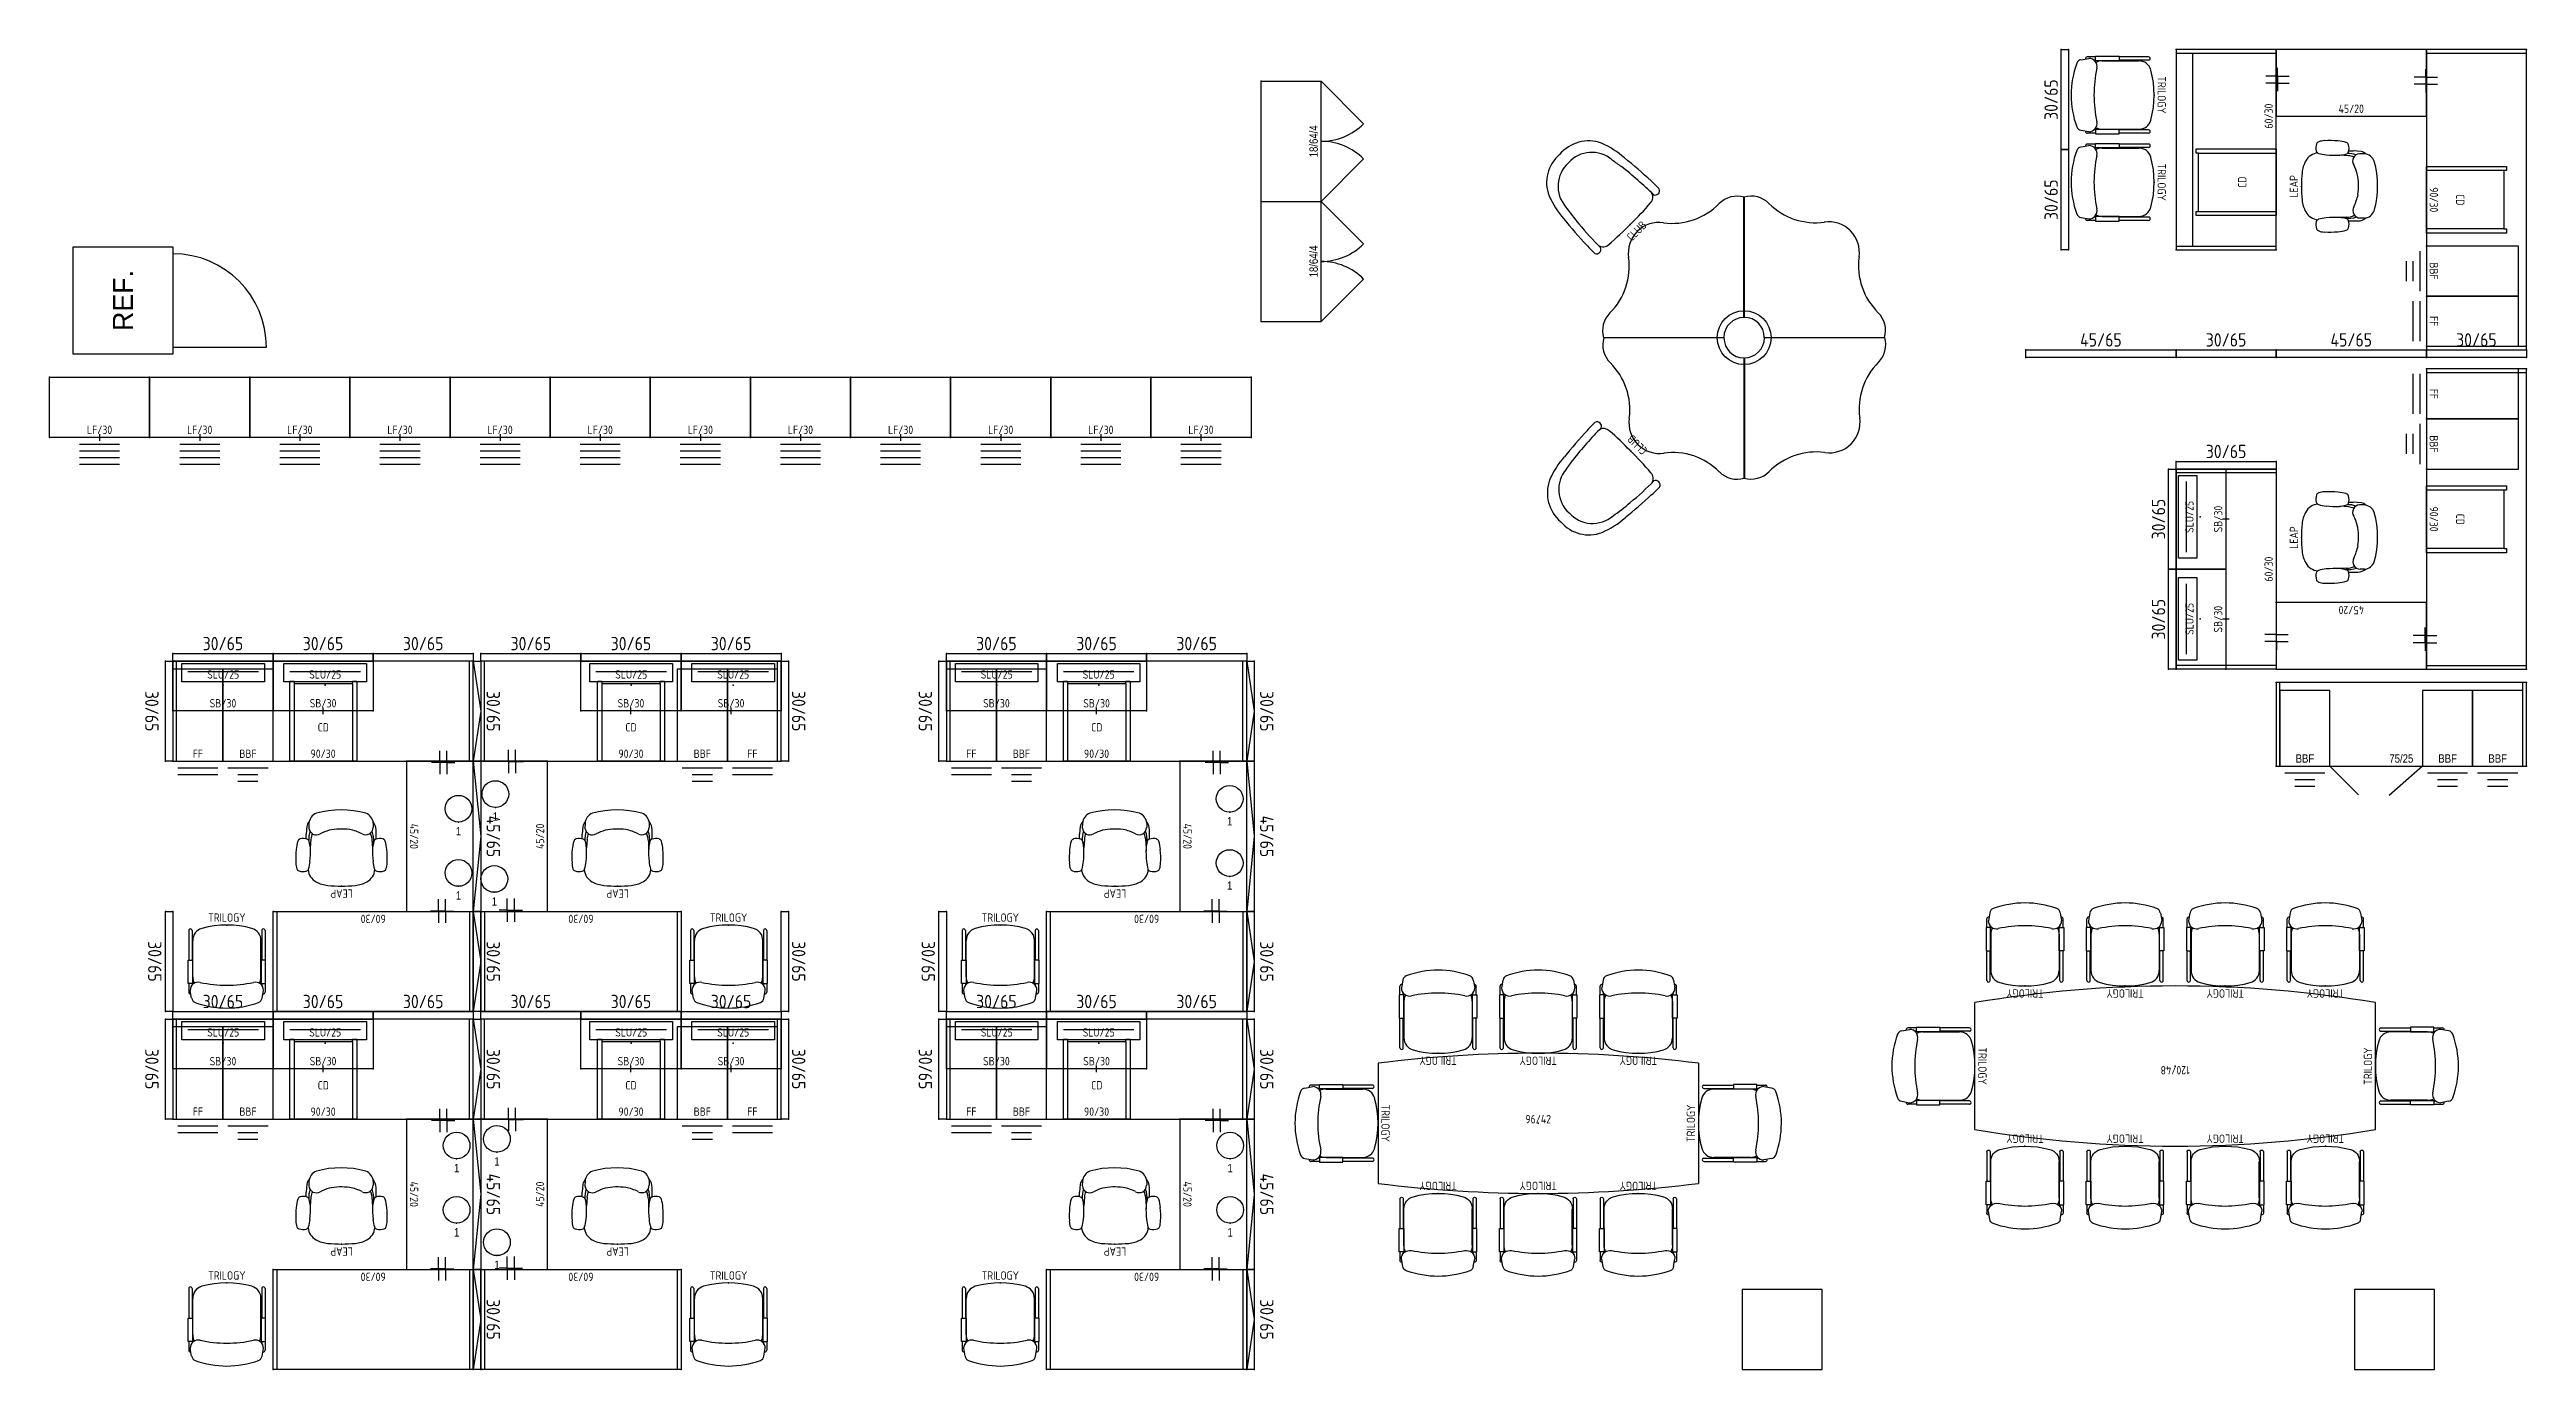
# Model space of a CAD drawing. Extents: x 13 to 2552, y -79 to 935.
# Drawn here: x 1810 to 2552, y 13 to 409 of the extents above; entities that cross this region are included whole.
import ezdxf
from ezdxf.enums import TextEntityAlignment as Align

# ---------------------------------------------------------------- set-up
doc = ezdxf.new("R2010")
doc.units = 0
doc.header["$LTSCALE"] = 0.375
doc.header["$MEASUREMENT"] = 0
doc.layers.get('0').update_dxf_attribs({"lineweight": 0})
for name, color, linetype in [('A-FLOR-APPL', 1, 'Continuous'), ('A-FLOR-APPL-TEXT', 252, 'Continuous'), ('A-FURN', 1, 'Continuous'), ('A-FURN-P-ELEC', 5, 'Continuous'), ('A-FURN-P-FILE', 1, 'Continuous'), ('A-FURN-P-FILE-T', 7, 'Continuous'), ('A-FURN-P-FREE', 1, 'Continuous'), ('A-FURN-P-FREE-T', 7, 'Continuous'), ('A-FURN-P-LGHT', 1, 'Continuous'), ('A-FURN-P-LGHT-T', 7, 'Continuous'), ('A-FURN-P-PEDS', 1, 'Continuous'), ('A-FURN-P-PEDS-T', 7, 'Continuous'), ('A-FURN-P-PNLS-65', 3, 'Continuous'), ('A-FURN-P-PNLS-65-T', 3, 'Continuous'), ('A-FURN-P-POWR', 5, 'Continuous'), ('A-FURN-P-POWR-T', 7, 'Continuous'), ('A-FURN-P-SEAT', 1, 'Continuous'), ('A-FURN-P-SEAT-T', 7, 'Continuous'), ('A-FURN-P-STOR', 1, 'Continuous'), ('A-FURN-P-STOR-T', 7, 'Continuous'), ('A-FURN-P-TABL', 1, 'Continuous'), ('A-FURN-P-WKSF', 1, 'Continuous'), ('A-FURN-P-WKSF-BRK', 1, 'Continuous'), ('A-FURN-P-WKSF-BRK-T', 7, 'Continuous'), ('A-FURN-P-WKSF-T', 7, 'Continuous')]:
    doc.layers.add(name, color=color, linetype=linetype)
doc.styles.add('ARCH', font='FREEHAND.shx')
doc.styles.add('Notes', font='architxt.shx')
doc.styles.get("Standard").update_dxf_attribs({"font": 'ARIALN.TTF'})

# ---------------------------------------------------------------- blocks, each defined once
blk = doc.blocks.new('P_9283A')
at = {"layer": 'A-FURN-P-FREE'}
for p, q in [((0, 0), (0, -30)), ((90, 0), (0, 0)), ((1.125, -30), (1.125, 0)), ((88.875, -30), (88.875, 0)), ((90, -30), (90, 0)), ((0, -30), (90, -30))]:
    blk.add_line(p, q, dxfattribs=at)
for p in [(0, 0), (90, 0), (0, -30), (90, -30)]:
    blk.add_point(p, dxfattribs=at)
at = {"layer": 'A-FURN-P-FREE-T', "style": 'Notes', "flags": 1}
for tag in ['CAPPN', 'CAPMG', 'CAPMC', 'CAPQT', 'CAPDH', 'CAPGC']:
    blk.add_attdef(tag, (0, 0), '', height=0.001, dxfattribs=at)
at = {"layer": 'A-FURN-P-FREE-T', "style": 'Notes'}
blk.add_attdef('CAPTG', text='', height=2.5, dxfattribs=at).set_placement((45, -29), align=Align.CENTER)
blk = doc.blocks.new('P_99004BEWP')
at = {"layer": 'A-FURN-P-WKSF'}
for p, q in [((45, 0), (0, 0)), ((0, 0), (0, -20)), ((45, -20), (45, 0)), ((0, -20), (45, -20))]:
    blk.add_line(p, q, dxfattribs=at)
for p in [(0, 0), (45, 0), (0, -20), (45, -20)]:
    blk.add_point(p, dxfattribs=at)
at = {"layer": 'A-FURN-P-WKSF-T', "style": 'Notes', "flags": 1}
for tag in ['CAPPN', 'CAPMG', 'CAPMC', 'CAPQT', 'CAPDH', 'CAPGC']:
    blk.add_attdef(tag, (0, 0), '', height=0.001, dxfattribs=at)
at = {"layer": 'A-FURN-P-WKSF-T', "style": 'Notes'}
blk.add_attdef('CAPTG', text='', height=2.5, dxfattribs=at).set_placement((22.5, -19), align=Align.CENTER)
blk = doc.blocks.new('P_99365')
at = {"layer": 'A-FURN-P-WKSF-BRK'}
for p, q in [((0, 0), (-3.5, 0)), ((0, 0), (0, 2.4375)), ((0, 0), (0, -4.5625)), ((0, 0), (3.5, 0)), ((0, -2.125), (-3.5, -2.125)), ((0, -2.125), (3.5, -2.125))]:
    blk.add_line(p, q, dxfattribs=at)
blk.add_point((0, 0), dxfattribs=at)
at = {"layer": 'A-FURN-P-WKSF-BRK-T', "style": 'Notes', "flags": 1}
for tag, p in [('CAPPN', (0, 0)), ('CAPMG', (0, 0)), ('CAPMC', (0, 0)), ('CAPQT', (0, 0)), ('CAPDH', (0, 0)), ('CAPGC', (0, 0)), ('CAPTG', (8, -1.25))]:
    blk.add_attdef(tag, p, '', height=0.001, dxfattribs=at)
blk = doc.blocks.new('P_9U947')
at = {"layer": 'A-FURN-P-PEDS'}
for p, q in [((0, 27.625), (0, 0)), ((15, 27.625), (0, 27.625)), ((15, 0), (15, 27.625)), ((0, 0), (15, 0)), ((1.5, -2), (13.5, -2)), ((1.5, -4), (13.5, -4))]:
    blk.add_line(p, q, dxfattribs=at)
for p in [(0, 0), (15, 0)]:
    blk.add_point(p, dxfattribs=at)
at = {"layer": 'A-FURN-P-PEDS-T', "style": 'Notes', "flags": 1}
for tag in ['CAPPN', 'CAPMG', 'CAPMC', 'CAPQT', 'CAPDH', 'CAPGC']:
    blk.add_attdef(tag, (0, 0), '', height=0.001, dxfattribs=at)
at = {"layer": 'A-FURN-P-PEDS-T', "style": 'Notes'}
blk.add_attdef('CAPTG', text='', height=2.5, dxfattribs=at).set_placement((7.5, 1), align=Align.CENTER)
blk = doc.blocks.new('P_9U948')
at = {"layer": 'A-FURN-P-PEDS'}
for p, q in [((0, 27.625), (0, 0)), ((15, 27.625), (0, 27.625)), ((15, 0), (15, 27.625)), ((0, 0), (15, 0)), ((1.5, -2), (13.5, -2)), ((4.5, -4), (10.5, -4)), ((4.5, -6), (10.5, -6))]:
    blk.add_line(p, q, dxfattribs=at)
for p in [(0, 0), (15, 0)]:
    blk.add_point(p, dxfattribs=at)
at = {"layer": 'A-FURN-P-PEDS-T', "style": 'Notes', "flags": 1}
for tag in ['CAPPN', 'CAPMG', 'CAPMC', 'CAPQT', 'CAPDH', 'CAPGC']:
    blk.add_attdef(tag, (0, 0), '', height=0.001, dxfattribs=at)
at = {"layer": 'A-FURN-P-PEDS-T', "style": 'Notes'}
blk.add_attdef('CAPTG', text='', height=2.5, dxfattribs=at).set_placement((7.5, 1), align=Align.CENTER)
blk = doc.blocks.new('P_99409')
at = {"layer": 'A-FURN-P-PEDS'}
for p, q in [((-10, 24), (-8.75, 24)), ((-10, 0), (-10, 24)), ((-8.75, 24), (-8.75, 23.25)), ((-8.75, 23.25), (8.75, 23.25)), ((-8.75, 23.25), (-8.75, 0)), ((8.75, 24), (10, 24)), ((8.75, 23.25), (8.75, 24)), ((8.75, 23.25), (8.75, 0)), ((10, 24), (10, 0)), ((10, 0), (-10, 0))]:
    blk.add_line(p, q, dxfattribs=at)
blk.add_point((0, 0), dxfattribs=at)
at = {"layer": 'A-FURN-P-PEDS-T', "style": 'Notes'}
blk.add_attdef('CAPTG', text='', height=2.5, dxfattribs=at).set_placement((0, 1), align=Align.CENTER)
at = {"layer": 'A-FURN-P-PEDS-T', "style": 'Notes', "flags": 1}
for tag in ['CAPPN', 'CAPMG', 'CAPMC', 'CAPQT', 'CAPDH', 'CAPGC']:
    blk.add_attdef(tag, (0, 0), '', height=0.001, dxfattribs=at)
blk = doc.blocks.new('P_9BBL3015')
at = {"layer": 'A-FURN-P-STOR'}
for p, q in [((0, 0), (30, 0)), ((0, -14.875), (0, 0)), ((30, 0), (30, -14.875)), ((15, -15.875), (15, -13.875)), ((30, -14.875), (0, -14.875))]:
    blk.add_line(p, q, dxfattribs=at)
for p in [(0, 0), (30, 0), (0, -14.875), (30, -14.875)]:
    blk.add_point(p, dxfattribs=at)
at = {"layer": 'A-FURN-P-STOR-T', "style": 'Notes', "flags": 1}
for tag in ['CAPPN', 'CAPMG', 'CAPMC', 'CAPQT', 'CAPDH', 'CAPGC']:
    blk.add_attdef(tag, (0, 0), '', height=0.001, dxfattribs=at)
at = {"layer": 'A-FURN-P-STOR-T', "style": 'Notes'}
blk.add_attdef('CAPTG', text='', height=2.5, dxfattribs=at).set_placement((15, -13.875), align=Align.CENTER)
blk = doc.blocks.new('P_LSB24KD')
at = {"layer": 'A-FURN-P-LGHT'}
for p, q in [((-12.375, 6.5), (12.375, 6.5)), ((-12.375, 1), (-12.375, 6.5)), ((12.375, 1), (-12.375, 1)), ((-10.5625, 4.125), (10.5625, 4.125)), ((12.375, 6.5), (12.375, 1))]:
    blk.add_line(p, q, dxfattribs=at)
blk.add_point((0, 0), dxfattribs=at)
at = {"layer": 'A-FURN-P-LGHT-T', "style": 'Notes'}
blk.add_attdef('CAPTG', text='', height=2.5, dxfattribs=at).set_placement((0, 2), align=Align.CENTER)
at = {"layer": 'A-FURN-P-LGHT-T', "style": 'Notes', "flags": 1}
for tag in ['CAPPN', 'CAPMG', 'CAPMC', 'CAPQT', 'CAPDH', 'CAPGC']:
    blk.add_attdef(tag, (0, 0), '', height=0.001, dxfattribs=at)
blk = doc.blocks.new('P_462LEAP9L')
at = {"layer": 'A-FURN-P-SEAT'}
for p, q in [((-10.34375, -14.09375), (-10.34375, -16.90625)), ((-9.21875, -13.4375), (-9.3125, -10.46875)), ((9.15625, -14.0625), (9.34375, -11.46875)), ((10.59375, -14.15625), (10.59375, -15.53125)), ((-9.5, -18.875), (-9.5, -17.59375)), ((9.75, -18.875), (9.78125, -17.40625)), ((10.40625, -17.90625), (10.59375, -15.53125))]:
    blk.add_line(p, q, dxfattribs=at)
for centre, radius, start, end in [((12.28125, -8.46875), 25.98489, 176.57120906, 185.47033084), ((-6.15625, -7.34375), 7.54303, 163.34267626, 176.57131835), ((-12.40625, -5.46875), 1, 110.36924536, 163.34267626), ((-11.5, -7.9375), 3.60212, 75.38580874, 110.3701811), ((-10.84375, -5.40625), 1, 16.20033957, 75.38580874), ((-5.40625, -5.3125), 4.60309, 118.75166333, 175.08959077), ((-22.1875, -8.6875), 12.82375, 5.83463616, 16.20033957), ((-37.0625, -10.21875), 27.76665, 357.45606508, 5.83460842), ((-3.25, -9.21875), 9.05777, 95.41733289, 118.75175895), ((0, -43.46875), 43.46307, 84.58250819, 95.41755829), ((3.25, -9.21875), 9.05777, 61.24823923, 84.58267212), ((5.40625, -5.3125), 4.60309, 4.91041125, 61.24833485), ((37.0625, -10.21875), 27.76665, 174.16539787, 182.54394995), ((22.1875, -8.6875), 12.82375, 163.7996569, 174.16537055), ((10.84375, -5.40625), 1, 104.61419627, 163.7996569), ((11.5, -7.9375), 3.60212, 69.62982391, 104.61419627), ((12.40625, -5.46875), 1, 16.65732704, 69.63075281), ((6.15625, -7.34375), 7.54303, 3.42868602, 16.65732704), ((-12.28125, -8.46875), 25.98489, 354.52965687, 3.42879168), ((0.21875, -9.625), 13.88466, 185.47035816, 195.93930329), ((-12.15625, -13.15625), 1, 195.93930329, 254.01743999), ((-11.46875, -10.6875), 3.57363, 254.01735803, 289.17264221), ((-10.625, -13.125), 1, 289.17215044, 347.01849784), ((-24.4375, -9.9375), 15.1794, 347.01847052, 354.21563209), ((-3.03125, -14), 6.60861, 172.57800727, 202.01037157), ((-4.40625, -13.59375), 4.81682, 178.03851128, 208.27290372), ((3.84375, -13.5625), 5.35026, 336.32575473, 354.35638863), ((24.4375, -9.9375), 15.1794, 185.78436927, 192.98151719), ((2.96875, -14.09375), 6.84958, 340.41810355, 3.21448339), ((10.625, -13.125), 1, 192.98151719, 250.82785093), ((11.46875, -10.6875), 3.57363, 250.82735915, 285.98264334), ((12.15625, -13.15625), 1, 285.98253406, 344.06069808), ((-0.21875, -9.625), 13.88466, 344.06069808, 354.52965687), ((-6.71875, -16.9375), 3.62425, 179.61516483, 221.21343476), ((-6, -18.53125), 3.53954, 185.25203799, 248.41993604), ((-7.25, -17.625), 2.22994, 60.32268713, 179.23734609), ((0.125, 5.125), 27.96808, 254.63207505, 285.36792632), ((1.03125, -0.625), 16.70801, 244.47096655, 257.95397853), ((0, 1.0625), 18.17117, 262.26661462, 281.8116927), ((-1.65625, 1.15625), 18.68013, 286.74199645, 295.60381173), ((7.5625, -17.5625), 2.21245, 4.29278328, 121.46600782), ((6.28125, -18.59375), 3.47662, 290.94032249, 355.38766523), ((7.84375, -17.46875), 2.60135, 315.24921163, 350.23830366)]:
    blk.add_arc(centre, radius, start, end, dxfattribs=at)
blk.add_point((0, 0), dxfattribs=at)
at = {"layer": 'A-FURN-P-SEAT-T', "style": 'Notes'}
blk.add_attdef('CAPTG', text='', height=2.5, dxfattribs=at).set_placement((0, 1), align=Align.CENTER)
at = {"layer": 'A-FURN-P-SEAT-T', "style": 'Notes', "flags": 1}
for tag in ['CAPPN', 'CAPMG', 'CAPMC', 'CAPQT', 'CAPDH', 'CAPGC']:
    blk.add_attdef(tag, (0, 0), '', height=0.001, dxfattribs=at)
blk = doc.blocks.new('P_98213')
at = {"layer": 'A-FURN-P-PNLS-65'}
for p, q in [((0, 0), (0, 2.25)), ((0, 2.25), (30, 2.25)), ((30, 0), (0, 0)), ((30, 2.25), (30, 0))]:
    blk.add_line(p, q, dxfattribs=at)
for p in [(0, 2.25), (0, 0), (30, 2.25), (30, 0)]:
    blk.add_point(p, dxfattribs=at)
at = {"layer": 'A-FURN-P-PNLS-65-T', "style": 'Notes', "flags": 1}
for tag in ['CAPPN', 'CAPMG', 'CAPMC', 'CAPQT', 'CAPDH', 'CAPGC']:
    blk.add_attdef(tag, (0, 0), '', height=0.001, dxfattribs=at)
at = {"layer": 'A-FURN-P-PNLS-65-T', "style": 'Notes'}
blk.add_attdef('CAPTG', text='', height=4, dxfattribs=at).set_placement((15, 3.25), align=Align.CENTER)
blk = doc.blocks.new('P_9259A')
at = {"layer": 'A-FURN-P-FREE'}
for p, q in [((0, 0), (60, 0)), ((0, -30), (0, 0)), ((1.125, -30), (1.125, 0)), ((58.875, -30), (58.875, 0)), ((60, 0), (60, -30)), ((60, -30), (0, -30))]:
    blk.add_line(p, q, dxfattribs=at)
for p in [(0, 0), (60, 0), (0, -30), (60, -30)]:
    blk.add_point(p, dxfattribs=at)
at = {"layer": 'A-FURN-P-FREE-T', "style": 'Notes', "flags": 1}
for tag in ['CAPPN', 'CAPMG', 'CAPMC', 'CAPQT', 'CAPDH', 'CAPGC']:
    blk.add_attdef(tag, (0, 0), '', height=0.001, dxfattribs=at)
at = {"layer": 'A-FURN-P-FREE-T', "style": 'Notes'}
blk.add_attdef('CAPTG', text='', height=2.5, dxfattribs=at).set_placement((30, -29), align=Align.CENTER)
blk = doc.blocks.new('P_851204838')
at = {"layer": 'A-FURN-P-FREE'}
for p, q in [((-60, 19), (-60, -19)), ((60, 19), (60, -19))]:
    blk.add_line(p, q, dxfattribs=at)
for centre, start, end in [((0, -338.5), 80.47272, 99.52728), ((0, 338.5), 260.47271, 279.52729)]:
    blk.add_arc(centre, 362.5, start, end, dxfattribs=at)
blk.add_point((0, 0), dxfattribs=at)
at = {"layer": 'A-FURN-P-FREE-T', "style": 'Notes'}
blk.add_attdef('CAPTG', text='', height=2.5, dxfattribs=at).set_placement((0, 0), align=Align.CENTER)
at = {"layer": 'A-FURN-P-FREE-T', "style": 'Notes', "flags": 1}
for tag in ['CAPPN', 'CAPMG', 'CAPMC', 'CAPQT', 'CAPDH', 'CAPGC']:
    blk.add_attdef(tag, (0, 0), '', height=0.001, dxfattribs=at)
blk = doc.blocks.new('P_421482N')
at = {"layer": 'A-FURN-P-SEAT'}
for p, q in [((-11.4375, -1.65625), (-11.4375, -10.5)), ((-10.4375, -1.65625), (-10.4375, -10.5)), ((-10.21875, -15.5625), (-10.21875, -4.625)), ((10.21875, -15.5625), (10.21875, -4.625)), ((10.4375, -1.65625), (10.4375, -10.5)), ((11.4375, -1.65625), (11.4375, -10.5)), ((-11.625, -17.53125), (-11.625, -10.5)), ((-11.625, -10.5), (-10.28125, -10.5)), ((-10.28125, -10.5), (-10.28125, -17.53125)), ((10.28125, -10.5), (10.28125, -17.53125)), ((11.625, -10.5), (10.28125, -10.5)), ((11.625, -17.53125), (11.625, -10.5)), ((-10.28125, -17.53125), (-11.625, -17.53125)), ((-11.4375, -17.53125), (-11.4375, -20.09375)), ((-10.5625, -21.90625), (-10.96875, -19.5625)), ((-10.4375, -17.53125), (-10.4375, -17.9375)), ((-10.28125, -16.5625), (-10.125, -16.53125)), ((10.28125, -16.5625), (10.125, -16.53125)), ((10.28125, -17.53125), (11.625, -17.53125)), ((10.4375, -17.53125), (10.4375, -17.9375)), ((10.5625, -21.90625), (10.96875, -19.5625)), ((11.4375, -17.53125), (11.4375, -20.09375))]:
    blk.add_line(p, q, dxfattribs=at)
for centre, radius, start, end in [((0, -28.625), 28.625, 74.81071364, 105.18412775), ((-10.9375, -1.65625), 0.49829, 359.99279734, 180.00719037), ((-6.53125, -4.5625), 3.69809, 105.18431899, 180.79890492), ((6.53125, -4.5625), 3.69809, 359.20109645, 74.81567919), ((10.9375, -1.65625), 0.49829, 359.99279734, 180.00719037), ((-10.9375, -20.09375), 0.5, 180.00000501, 282.3639818), ((-8.53125, -19.5625), 2.45623, 77.80758208, 179.932673), ((-8.96875, -21.71875), 1.58783, 187.74627281, 249.92943517), ((-5.875, -15.5625), 4.34913, 179.99962252, 206.00278107), ((0, 19.84375), 37.875, 257.80759392, 282.19240745), ((8.53125, -19.5625), 2.45623, 0.06733056, 102.1924161), ((8.96875, -21.71875), 1.58783, 290.0705662, 352.25372856), ((5.875, -15.5625), 4.34913, 333.99720664, 0.00038056), ((10.9375, -20.09375), 0.5, 257.63601957, 0), ((0, 2.875), 27.75, 249.92020075, 290.07048424)]:
    blk.add_arc(centre, radius, start, end, dxfattribs=at)
blk.add_point((0, 0), dxfattribs=at)
at = {"layer": 'A-FURN-P-SEAT-T', "style": 'Notes'}
blk.add_attdef('CAPTG', text='', height=2.5, dxfattribs=at).set_placement((0, 1), align=Align.CENTER)
at = {"layer": 'A-FURN-P-SEAT-T', "style": 'Notes', "flags": 1}
for tag in ['CAPPN', 'CAPMG', 'CAPMC', 'CAPQT', 'CAPDH', 'CAPGC']:
    blk.add_attdef(tag, (0, 0), '', height=0.001, dxfattribs=at)
blk = doc.blocks.new('P_9LF18305F')
at = {"layer": 'A-FURN-P-FILE'}
for p, q in [((0, -18), (0, 0)), ((0, 0), (30, 0)), ((30, 0), (30, -18)), ((30, -18), (0, -18)), ((9, -20), (21, -20)), ((9, -22), (21, -22)), ((15, -17), (15, -19)), ((9, -24), (21, -24)), ((9, -26), (21, -26))]:
    blk.add_line(p, q, dxfattribs=at)
for p in [(0, 0), (30, 0), (0, -18), (30, -18)]:
    blk.add_point(p, dxfattribs=at)
at = {"layer": 'A-FURN-P-FILE-T', "style": 'Notes', "flags": 1}
for tag in ['CAPPN', 'CAPMG', 'CAPMC', 'CAPQT', 'CAPDH', 'CAPGC']:
    blk.add_attdef(tag, (0, 0), '', height=0.001, dxfattribs=at)
at = {"layer": 'A-FURN-P-FILE-T', "style": 'Notes'}
blk.add_attdef('CAPTG', text='', height=2.5, dxfattribs=at).set_placement((15, -17), align=Align.CENTER)
blk = doc.blocks.new('P_9259AR')
at = {"layer": 'A-FURN-P-FREE'}
for p, q in [((60, 0), (0, 0)), ((0, 0), (0, -30)), ((1.125, 0), (1.125, -30)), ((58.875, 0), (58.875, -30)), ((60, -30), (60, 0)), ((1.125, -5), (58.875, -5)), ((0, -30), (60, -30))]:
    blk.add_line(p, q, dxfattribs=at)
for p in [(0, 0), (60, 0), (0, -30), (60, -30)]:
    blk.add_point(p, dxfattribs=at)
at = {"layer": 'A-FURN-P-FREE-T', "style": 'Notes', "flags": 1}
for tag in ['CAPPN', 'CAPMG', 'CAPMC', 'CAPQT', 'CAPDH', 'CAPGC']:
    blk.add_attdef(tag, (0, 0), '', height=0.001, dxfattribs=at)
at = {"layer": 'A-FURN-P-FREE-T', "style": 'Notes'}
blk.add_attdef('CAPTG', text='', height=2.5, dxfattribs=at).set_placement((30, -29), align=Align.CENTER)
blk = doc.blocks.new('P_9U224')
at = {"layer": 'A-FURN-P-PEDS'}
for p, q in [((0, 22.625), (0, 0)), ((15, 22.625), (0, 22.625)), ((15, 0), (15, 22.625)), ((0, 0), (15, 0)), ((1.5, -2), (13.5, -2)), ((4.5, -4), (10.5, -4)), ((4.5, -6), (10.5, -6))]:
    blk.add_line(p, q, dxfattribs=at)
for p in [(0, 0), (15, 0)]:
    blk.add_point(p, dxfattribs=at)
at = {"layer": 'A-FURN-P-PEDS-T', "flags": 1}
for tag in ['CAPPN', 'CAPMG', 'CAPMC', 'CAPQT', 'CAPDH', 'CAPGC']:
    blk.add_attdef(tag, (0, 0), '', height=0.001, dxfattribs=at)
at = {"layer": 'A-FURN-P-PEDS-T'}
blk.add_attdef('CAPTG', text='', height=2.5, dxfattribs=at).set_placement((7.5, 1), align=Align.CENTER)
blk = doc.blocks.new('P_98215')
at = {"layer": 'A-FURN-P-PNLS-65'}
for p, q in [((0, 0), (0, 2.25)), ((0, 2.25), (45, 2.25)), ((45, 0), (0, 0)), ((45, 2.25), (45, 0))]:
    blk.add_line(p, q, dxfattribs=at)
for p in [(0, 2.25), (0, 0), (45, 2.25), (45, 0)]:
    blk.add_point(p, dxfattribs=at)
at = {"layer": 'A-FURN-P-PNLS-65-T', "style": 'Notes', "flags": 1}
for tag in ['CAPPN', 'CAPMG', 'CAPMC', 'CAPQT', 'CAPDH', 'CAPGC']:
    blk.add_attdef(tag, (0, 0), '', height=0.001, dxfattribs=at)
at = {"layer": 'A-FURN-P-PNLS-65-T', "style": 'Notes'}
blk.add_attdef('CAPTG', text='', height=4, dxfattribs=at).set_placement((22.5, 3.25), align=Align.CENTER)
blk = doc.blocks.new('P_986831DA15S')
at = {"layer": 'A-FURN-P-ELEC'}
blk.add_circle((0, 4), 4, dxfattribs=at)
blk.add_point((0, 0), dxfattribs=at)
at = {"layer": 'A-FURN-P-POWR-T', "flags": 1}
for tag in ['CAPPN', 'CAPMG', 'CAPMC', 'CAPQT', 'CAPDH', 'CAPGC']:
    blk.add_attdef(tag, (0, 0), '', height=0.001, dxfattribs=at)
at = {"layer": 'A-FURN-P-POWR-T'}
blk.add_attdef('CAPTG', text='', height=2.5, dxfattribs=at).set_placement((0, -4), align=Align.CENTER)
blk = doc.blocks.new('P_98213P3')
at = {"layer": 'A-FURN-P-PNLS-65'}
for p, q in [((0, 0), (0, 2.25)), ((0, 2.25), (30, 2.25)), ((30, 0), (0, 0)), ((30, 2.25), (30, 0))]:
    blk.add_line(p, q, dxfattribs=at)
for p in [(0, 2.25), (0, 0), (30, 2.25), (30, 0)]:
    blk.add_point(p, dxfattribs=at)
at = {"layer": 'A-FURN-P-POWR'}
for p, q in [((0, 0), (15, 2.25)), ((15, 2.25), (30, 0))]:
    blk.add_line(p, q, dxfattribs=at)
at = {"layer": 'A-FURN-P-PNLS-65-T', "style": 'Notes'}
blk.add_attdef('CAPTG', text='', height=4, dxfattribs=at).set_placement((15.03125, 4), align=Align.CENTER)
at = {"layer": 'A-FURN-P-PNLS-65-T', "style": 'Notes', "flags": 1}
for tag in ['CAPPN', 'CAPMG', 'CAPMC', 'CAPQT', 'CAPDH', 'CAPGC']:
    blk.add_attdef(tag, (0, 0), '', height=0.001, dxfattribs=at)
blk = doc.blocks.new('P_98215P3')
at = {"layer": 'A-FURN-P-PNLS-65'}
for p, q in [((0, 0), (0, 2.25)), ((0, 2.25), (45, 2.25)), ((45, 0), (0, 0)), ((45, 2.25), (45, 0))]:
    blk.add_line(p, q, dxfattribs=at)
for p in [(0, 2.25), (0, 0), (45, 2.25), (45, 0)]:
    blk.add_point(p, dxfattribs=at)
at = {"layer": 'A-FURN-P-POWR'}
for p, q in [((0, 0), (22.5, 2.25)), ((22.5, 2.25), (45, 0))]:
    blk.add_line(p, q, dxfattribs=at)
at = {"layer": 'A-FURN-P-PNLS-65-T', "style": 'Notes'}
blk.add_attdef('CAPTG', text='', height=4, dxfattribs=at).set_placement((22.53125, 4), align=Align.CENTER)
at = {"layer": 'A-FURN-P-PNLS-65-T', "style": 'Notes', "flags": 1}
for tag in ['CAPPN', 'CAPMG', 'CAPMC', 'CAPQT', 'CAPDH', 'CAPGC']:
    blk.add_attdef(tag, (0, 0), '', height=0.001, dxfattribs=at)
blk = doc.blocks.new('P_730581')
at = {"layer": 'A-FURN-P-FILE'}
for p, q in [((0, 0), (0, -18)), ((0, 0), (36, 0)), ((36, 0), (36, -18)), ((0, -18), (12.71875, -30.71875)), ((0, -18), (36, -18)), ((36, -18), (23.28125, -30.71875))]:
    blk.add_line(p, q, dxfattribs=at)
for centre, start, end in [((0, -18), 314.99999169, 0), ((36, -18), 180.00000501, 224.99999602)]:
    blk.add_arc(centre, 18, start, end, dxfattribs=at)
for p in [(0, 0), (36, 0)]:
    blk.add_point(p, dxfattribs=at)
at = {"layer": 'A-FURN-P-FILE-T', "flags": 1}
for tag in ['CAPPN', 'CAPMG', 'CAPMC', 'CAPQT', 'CAPDH', 'CAPGC']:
    blk.add_attdef(tag, (0, 0), '', height=0.001, dxfattribs=at)
at = {"layer": 'A-FURN-P-FILE-T'}
blk.add_attdef('CAPTG', text='', height=2.5, dxfattribs=at).set_placement((18, -17), align=Align.CENTER)
blk = doc.blocks.new('P_85964236')
at = {"layer": 'A-FURN-P-FREE'}
for p, q in [((-48, 18), (-48, -18)), ((48, 18), (48, -18))]:
    blk.add_line(p, q, dxfattribs=at)
for centre, start, end in [((0, -364.5), 82.84733, 97.15267), ((0, 364.5), 262.84734, 277.15266)]:
    blk.add_arc(centre, 385.5, start, end, dxfattribs=at)
blk.add_point((0, 0), dxfattribs=at)
at = {"layer": 'A-FURN-P-FREE-T', "style": 'Notes'}
blk.add_attdef('CAPTG', text='', height=2.5, dxfattribs=at).set_placement((0, 0), align=Align.CENTER)
at = {"layer": 'A-FURN-P-FREE-T', "style": 'Notes', "flags": 1}
for tag in ['CAPPN', 'CAPMG', 'CAPMC', 'CAPQT', 'CAPDH', 'CAPGC']:
    blk.add_attdef(tag, (0, 0), '', height=0.001, dxfattribs=at)
blk = doc.blocks.new('P_9243A')
at = {"layer": 'A-FURN-P-FREE'}
for p, q in [((0, 0), (0, -25)), ((75, 0), (0, 0)), ((1.125, -25), (1.125, 0)), ((73.875, -25), (73.875, 0)), ((75, -25), (75, 0)), ((0, -25), (75, -25))]:
    blk.add_line(p, q, dxfattribs=at)
for p in [(0, 0), (75, 0), (0, -25), (75, -25)]:
    blk.add_point(p, dxfattribs=at)
at = {"layer": 'A-FURN-P-FREE-T', "flags": 1}
for tag in ['CAPPN', 'CAPMG', 'CAPMC', 'CAPQT', 'CAPDH', 'CAPGC']:
    blk.add_attdef(tag, (0, 0), '', height=0.001, dxfattribs=at)
at = {"layer": 'A-FURN-P-FREE-T'}
blk.add_attdef('CAPTG', text='', height=2.5, dxfattribs=at).set_placement((37.5, -24), align=Align.CENTER)
blk = doc.blocks.new('P_287')
at = {"layer": 'A-FURN-P-SEAT'}
for centre, radius, start, end in [((-1, 18.71875), 11.11344, 85.46492765, 155.9567829), ((0.8125, 18.4375), 11.39312, 25.2652898, 94.60936933), ((15.125, 13.3125), 28.09319, 159.2507919, 176.00595627), ((-0.53125, 16.71875), 9.43549, 86.9839344, 175.66859957), ((0.5, 16.78125), 9.36398, 4.75962202, 93.19447515), ((-15.125, 13.3125), 28.09319, 3.99405045, 20.74920799), ((106.75, 1.625), 120.40718, 173.49356681, 178.49515041), ((65.875, 4.5625), 76.91075, 170.34943949, 175.2179027), ((93.75, 29.21875), 84.71912, 187.92216384, 190.26118944), ((-106.75, 1.625), 120.40718, 1.50484862, 6.50642881), ((72.78125, 2.375), 83.97414, 174.11348844, 180.67473208), ((-89.96875, 1), 101.19855, 0.16183356, 7.44642847), ((54.4375, 2.375), 68.11084, 177.97128856, 180.85509005), ((-12.4375, 1.875), 1.33321, 203.1176955, 338.24233313), ((-8.75, 2.8125), 2.51813, 194.19880716, 268.26338411), ((-1.03125, 111.34375), 111.34235, 265.98464175, 270.66845764), ((2.71875, 64.03125), 64.05908, 267.80002407, 275.49565285), ((8.84375, 2.71875), 2.47101, 270.194825, 343.52108581), ((12.4375, 1.875), 1.33497, 205.1000896, 336.83192639), ((-54.4375, 2.375), 68.11084, 359.14489765, 2.02870812)]:
    blk.add_arc(centre, radius, start, end, dxfattribs=at)
blk.add_point((0, 0), dxfattribs=at)
at = {"layer": 'A-FURN-P-SEAT-T', "style": 'Notes', "flags": 1}
for tag in ['CAPPN', 'CAPMG', 'CAPMC', 'CAPQT', 'CAPDH', 'CAPGC']:
    blk.add_attdef(tag, (0, 0), '', height=0.001, dxfattribs=at)
at = {"layer": 'A-FURN-P-SEAT-T', "style": 'Notes'}
blk.add_attdef('CAPTG', text='', height=2.5, dxfattribs=at).set_placement((0, -4), align=Align.CENTER)
blk = doc.blocks.new('AT-A')
at = {"layer": 'A-FURN'}
for p, q in [((-0.08, 6.04), (-0.08, 42.04)), ((-42.08, 0.04), (-6.08, 0.04))]:
    blk.add_line(p, q, dxfattribs=at)
for centre, radius, start, end in [((-21.61, 54.12), 19.87, 262.5819, 315.33515), ((-2.15, 34.88), 7.5, 73.34495, 135.33515), ((-25.54, 25.34), 9.18, 81.46764, 188.4937), ((-54.11, 21.36), 19.68, 314.98185, 7.98974), ((-34.93, 2.1), 7.5, 134.66485, 196.65505), ((-0.08, 0.04), 6, 90, 180)]:
    blk.add_arc(centre, radius, start, end, dxfattribs=at)
blk = doc.blocks.new('refrigerator_rh')
at = {"layer": 'A-FLOR-APPL'}
blk.add_line((-30, -30), (-30, -58), dxfattribs=at)
blk.add_lwpolyline([(-32, -30), (0, -30), (0, 0), (-32, 0)], close=True, dxfattribs=at)
blk.add_arc((-30, -30), 28, 270, 0, dxfattribs=at)
at = {"layer": 'A-FLOR-APPL-TEXT', "style": 'ARCH'}
blk.add_text('REF.', height=6, dxfattribs=at).set_placement((-16, -15), align=Align.MIDDLE_CENTER)

msp = doc.modelspace()

# ---------------------------------------------------------------- linework, layer by layer
at = {"layer": 'A-FURN'}
msp.add_circle((2317.75, 322.42), 8.07, dxfattribs=at)
at = {"layer": 'A-FURN-P-PEDS'}
for p, q in [((2493.27, 194.06), (2501.8, 185.48)), ((2521.02, 194.06), (2511.06, 185.21))]:
    msp.add_line(p, q, dxfattribs=at)
at = {"layer": 'A-FURN-P-TABL'}
for points in [[(2317.15, 13.25), (2341.15, 13.25), (2341.15, 37.25), (2317.15, 37.25)], [(2500.62, 13.25), (2524.62, 13.25), (2524.62, 37.25), (2500.62, 37.25)]]:
    msp.add_lwpolyline(points, close=True, dxfattribs=at)

# ---------------------------------------------------------------- block references
for name, p, rotation, values in [('P_287', (2283.61, 356.35), 44.99999999999992, {'CAPTG': 'CLUB'}), ('P_287', (2283.78, 288.39), 134.9999999999999, {'CAPTG': 'CLUB'}), ('P_851204838', (2446.89, 104.16), 180, {'CAPTG': '120/48'}), ('P_421482N', (2386.89, 104.16), 270, {'CAPTG': 'TRILOGY'}), ('P_421482N', (2506.89, 104.16), 90, {'CAPTG': 'TRILOGY'}), ('P_421482N', (2208.04, 87.02), 270, {'CAPTG': 'TRILOGY'}), ('P_421482N', (2304.04, 87.01), 90, {'CAPTG': 'TRILOGY'})]:
    msp.add_blockref(name, p, dxfattribs=dict(rotation=rotation)).add_auto_attribs(values)
msp.add_blockref('AT-A', (2317.75, 322.42))
for name, p, rotation in [('AT-A', (2317.75, 322.42), 270), ('refrigerator_rh', (1817, 349.55), 90), ('AT-A', (2317.75, 322.42), 89.99999999999993), ('AT-A', (2317.75, 322.42), 180)]:
    msp.add_blockref(name, p, dxfattribs=dict(rotation=rotation))
for name, p, values in [('P_9LF18305F', (1810, 310.55), {'CAPTG': 'LF/30'}), ('P_9LF18305F', (1840, 310.55), {'CAPTG': 'LF/30'}), ('P_9LF18305F', (1870, 310.55), {'CAPTG': 'LF/30'}), ('P_9LF18305F', (1900, 310.55), {'CAPTG': 'LF/30'}), ('P_9LF18305F', (1930, 310.55), {'CAPTG': 'LF/30'}), ('P_9LF18305F', (1960, 310.55), {'CAPTG': 'LF/30'}), ('P_9LF18305F', (1990, 310.55), {'CAPTG': 'LF/30'}), ('P_9LF18305F', (2020, 310.55), {'CAPTG': 'LF/30'}), ('P_9LF18305F', (2050, 310.55), {'CAPTG': 'LF/30'}), ('P_9LF18305F', (2080, 310.55), {'CAPTG': 'LF/30'}), ('P_9LF18305F', (2110, 310.55), {'CAPTG': 'LF/30'}), ('P_9LF18305F', (2140, 310.55), {'CAPTG': 'LF/30'}), ('P_9243A', (2477.15, 219.06), {'CAPTG': '75/25'})]:
    msp.add_blockref(name, p).add_auto_attribs(values)
at = {"layer": 'A-FURN'}
for name, p, rotation, values in [('P_98213', (2414.98, 378.75), 90, {'CAPTG': '30/65'}), ('P_9283A', (2552.15, 408.75), 270, {'CAPTG': '90/30'}), ('P_421482N', (2440.6, 395.12), 270, {'CAPTG': 'TRILOGY'}), ('P_730581', (2173, 363.25), 90, {'CAPTG': '18/64/4'}), ('P_98213', (2414.98, 348.75), 90, {'CAPTG': '30/65'}), ('P_421482N', (2440.6, 368.99), 270, {'CAPTG': 'TRILOGY'}), ('P_462LEAP9L', (2484.72, 367.76), 90, {'CAPTG': 'LEAP'}), ('P_730581', (2173, 327.25), 90, {'CAPTG': '18/64/4'}), ('P_9U948', (2522.15, 349.88), 270, {'CAPTG': 'BBF'}), ('P_9U947', (2522.15, 334.88), 270, {'CAPTG': 'FF'}), ('P_9U947', (2522.15, 313.06), 270, {'CAPTG': 'FF'}), ('P_9283A', (2552.15, 313.06), 270, {'CAPTG': '90/30'}), ('P_9U948', (2522.15, 298.06), 270, {'CAPTG': 'BBF'}), ('P_98213', (2447.15, 253.06), 90, {'CAPTG': '30/65'}), ('P_9BBL3015', (2447.15, 253.06), 90, {'CAPTG': 'SB/30'}), ('P_9259A', (2447.15, 223.06), 90, {'CAPTG': '60/30'}), ('P_LSB24KD', (2454.4, 268.71), 90, {'CAPTG': 'SLU/25'}), ('P_462LEAP9L', (2484.72, 262.54), 90, {'CAPTG': 'LEAP'}), ('P_98213', (2447.15, 223.06), 90, {'CAPTG': '30/65'}), ('P_9BBL3015', (2447.15, 223.06), 90, {'CAPTG': 'SB/30'}), ('P_LSB24KD', (2454.4, 238.14), 90, {'CAPTG': 'SLU/25'}), ('P_99004BEWP', (2522.15, 223.06), 180, {'CAPTG': '45/20'}), ('P_98213P3', (1936.96, 225.5), 270, {'CAPTG': '30/65'}), ('P_98213', (2029.21, 225.5), 270, {'CAPTG': '30/65'}), ('P_98213P3', (2168.71, 225.5), 270, {'CAPTG': '30/65'}), ('P_99004BEWP', (1936.96, 195.5), 270, {'CAPTG': '45/20'}), ('P_98215P3', (1936.96, 195.5), 270, {'CAPTG': '45/65'}), ('P_99004BEWP', (1939.21, 150.5), 90, {'CAPTG': '45/20'}), ('P_99004BEWP', (2168.71, 195.5), 270, {'CAPTG': '45/20'}), ('P_98215P3', (2168.71, 195.5), 270, {'CAPTG': '45/65'}), ('P_462LEAP9L', (1897.48, 158.08), 180, {'CAPTG': 'LEAP'}), ('P_462LEAP9L', (1980.2, 158.08), 180, {'CAPTG': 'LEAP'}), ('P_462LEAP9L', (2129.23, 158.08), 180, {'CAPTG': 'LEAP'}), ('P_9259A', (1936.96, 120.5), 180, {'CAPTG': '60/30'}), ('P_98213P3', (1936.96, 150.5), 270, {'CAPTG': '30/65'}), ('P_9259A', (1999.21, 120.5), 180, {'CAPTG': '60/30'}), ('P_98213', (2029.21, 150.5), 270, {'CAPTG': '30/65'}), ('P_9259A', (2168.71, 120.5), 180, {'CAPTG': '60/30'}), ('P_98213P3', (2168.71, 150.5), 270, {'CAPTG': '30/65'}), ('P_421482N', (2401.89, 128.16), 180, {'CAPTG': 'TRILOGY'}), ('P_421482N', (2431.89, 128.16), 180, {'CAPTG': 'TRILOGY'}), ('P_421482N', (2461.89, 128.16), 180, {'CAPTG': 'TRILOGY'}), ('P_421482N', (2491.89, 128.16), 180, {'CAPTG': 'TRILOGY'}), ('P_421482N', (2226.04, 108.01), 180, {'CAPTG': 'TRILOGY'}), ('P_421482N', (2256.04, 108.01), 180, {'CAPTG': 'TRILOGY'}), ('P_421482N', (2286.04, 108.01), 180, {'CAPTG': 'TRILOGY'}), ('P_98213P3', (1936.96, 118.25), 270, {'CAPTG': '30/65'}), ('P_98213', (2029.21, 118.25), 270, {'CAPTG': '30/65'}), ('P_98213P3', (2168.71, 118.25), 270, {'CAPTG': '30/65'}), ('P_99004BEWP', (1936.96, 88.25), 270, {'CAPTG': '45/20'}), ('P_98215P3', (1936.96, 88.25), 270, {'CAPTG': '45/65'}), ('P_99004BEWP', (1939.21, 43.25), 90, {'CAPTG': '45/20'}), ('P_99004BEWP', (2168.71, 88.25), 270, {'CAPTG': '45/20'}), ('P_98215P3', (2168.71, 88.25), 270, {'CAPTG': '45/65'}), ('P_462LEAP9L', (1897.48, 50.83), 180, {'CAPTG': 'LEAP'}), ('P_462LEAP9L', (1980.2, 50.83), 180, {'CAPTG': 'LEAP'}), ('P_462LEAP9L', (2129.23, 50.83), 180, {'CAPTG': 'LEAP'}), ('P_9259A', (1936.96, 13.25), 180, {'CAPTG': '60/30'}), ('P_98213P3', (1936.96, 43.25), 270, {'CAPTG': '30/65'}), ('P_9259A', (1999.21, 13.25), 180, {'CAPTG': '60/30'}), ('P_9259A', (2168.71, 13.25), 180, {'CAPTG': '60/30'}), ('P_98213P3', (2168.71, 43.25), 270, {'CAPTG': '30/65'})]:
    msp.add_blockref(name, p, dxfattribs=dict(at, rotation=rotation)).add_auto_attribs(values)
ref = msp.add_blockref('P_9259AR', (2447.15, 348.75), dxfattribs=dict(at, rotation=90))
ref.add_attrib('CAPTG', '60/30', dxfattribs={"layer": 'A-FURN-P-FREE-T', "height": 2.5, "rotation": 90, "style": 'Notes'}).set_placement((2476.15, 388.8), align=Align.CENTER)
for name, p, values in [('P_99004BEWP', (2477.15, 408.75), {'CAPTG': '45/20'}), ('P_98215', (2402.15, 316.5), {'CAPTG': '45/65'}), ('P_98213', (2447.15, 316.5), {'CAPTG': '30/65'}), ('P_98215', (2477.15, 316.5), {'CAPTG': '45/65'}), ('P_98213', (2522.15, 316.5), {'CAPTG': '30/65'}), ('P_98213', (2447.15, 283.06), {'CAPTG': '30/65'}), ('P_98213', (1846.96, 225.5), {'CAPTG': '30/65'}), ('P_98213', (1876.96, 225.5), {'CAPTG': '30/65'}), ('P_98213', (1906.96, 225.5), {'CAPTG': '30/65'}), ('P_98213', (1939.21, 225.5), {'CAPTG': '30/65'}), ('P_98213', (1969.21, 225.5), {'CAPTG': '30/65'}), ('P_98213', (1999.21, 225.5), {'CAPTG': '30/65'}), ('P_98213', (2078.71, 225.5), {'CAPTG': '30/65'}), ('P_98213', (2108.71, 225.5), {'CAPTG': '30/65'}), ('P_98213', (2138.71, 225.5), {'CAPTG': '30/65'}), ('P_9283A', (1846.96, 225.5), {'CAPTG': '90/30'}), ('P_9BBL3015', (1846.96, 225.5), {'CAPTG': 'SB/30'}), ('P_9U947', (1846.96, 195.5), {'CAPTG': 'FF'}), ('P_LSB24KD', (1862.04, 218.25), {'CAPTG': 'SLU/25'}), ('P_9U948', (1861.96, 195.5), {'CAPTG': 'BBF'}), ('P_9BBL3015', (1876.96, 225.5), {'CAPTG': 'SB/30'}), ('P_LSB24KD', (1892.6, 218.25), {'CAPTG': 'SLU/25'}), ('P_9283A', (1939.21, 225.5), {'CAPTG': '90/30'}), ('P_9BBL3015', (1969.21, 225.5), {'CAPTG': 'SB/30'}), ('P_LSB24KD', (1984.29, 218.25), {'CAPTG': 'SLU/25'}), ('P_9U948', (1998.09, 195.5), {'CAPTG': 'BBF'}), ('P_9BBL3015', (1999.21, 225.5), {'CAPTG': 'SB/30'}), ('P_LSB24KD', (2014.85, 218.25), {'CAPTG': 'SLU/25'}), ('P_9U947', (2013.09, 195.5), {'CAPTG': 'FF'}), ('P_9283A', (2078.71, 225.5), {'CAPTG': '90/30'}), ('P_9BBL3015', (2078.71, 225.5), {'CAPTG': 'SB/30'}), ('P_9U947', (2078.71, 195.5), {'CAPTG': 'FF'}), ('P_LSB24KD', (2093.79, 218.25), {'CAPTG': 'SLU/25'}), ('P_9U948', (2093.71, 195.5), {'CAPTG': 'BBF'}), ('P_9BBL3015', (2108.71, 225.5), {'CAPTG': 'SB/30'}), ('P_LSB24KD', (2124.35, 218.25), {'CAPTG': 'SLU/25'}), ('P_9U224', (2478.27, 194.06), {'CAPTG': 'BBF'}), ('P_9U224', (2521.02, 194.06), {'CAPTG': 'BBF'}), ('P_9U224', (2536.02, 194.06), {'CAPTG': 'BBF'}), ('P_986831DA15S', (1943.58, 181.66), {'CAPTG': '1'}), ('P_986831DA15S', (2163.6, 180.25), {'CAPTG': '1'}), ('P_986831DA15S', (1932.54, 177.28), {'CAPTG': '1'}), ('P_986831DA15S', (1932.54, 158.03), {'CAPTG': '1'}), ('P_986831DA15S', (1943.27, 156.22), {'CAPTG': '1'}), ('P_986831DA15S', (2163.6, 161), {'CAPTG': '1'}), ('P_421482N', (1863.13, 146.41), {'CAPTG': 'TRILOGY'}), ('P_421482N', (2013.47, 146.41), {'CAPTG': 'TRILOGY'}), ('P_421482N', (2094.88, 146.41), {'CAPTG': 'TRILOGY'}), ('P_98213', (1846.96, 118.25), {'CAPTG': '30/65'}), ('P_98213', (1876.96, 118.25), {'CAPTG': '30/65'}), ('P_98213', (1906.96, 118.25), {'CAPTG': '30/65'}), ('P_98213', (1939.21, 118.25), {'CAPTG': '30/65'}), ('P_98213', (1969.21, 118.25), {'CAPTG': '30/65'}), ('P_98213', (1999.21, 118.25), {'CAPTG': '30/65'}), ('P_98213', (2078.71, 118.25), {'CAPTG': '30/65'}), ('P_98213', (2108.71, 118.25), {'CAPTG': '30/65'}), ('P_98213', (2138.71, 118.25), {'CAPTG': '30/65'}), ('P_9283A', (1846.96, 118.25), {'CAPTG': '90/30'}), ('P_9BBL3015', (1846.96, 118.25), {'CAPTG': 'SB/30'}), ('P_9U947', (1846.96, 88.25), {'CAPTG': 'FF'}), ('P_LSB24KD', (1862.04, 111), {'CAPTG': 'SLU/25'}), ('P_9U948', (1861.96, 88.25), {'CAPTG': 'BBF'}), ('P_9BBL3015', (1876.96, 118.25), {'CAPTG': 'SB/30'}), ('P_LSB24KD', (1892.6, 111), {'CAPTG': 'SLU/25'}), ('P_9283A', (1939.21, 118.25), {'CAPTG': '90/30'}), ('P_9BBL3015', (1969.21, 118.25), {'CAPTG': 'SB/30'}), ('P_LSB24KD', (1984.29, 111), {'CAPTG': 'SLU/25'}), ('P_9U948', (1998.09, 88.25), {'CAPTG': 'BBF'}), ('P_9BBL3015', (1999.21, 118.25), {'CAPTG': 'SB/30'}), ('P_LSB24KD', (2014.85, 111), {'CAPTG': 'SLU/25'}), ('P_9U947', (2013.09, 88.25), {'CAPTG': 'FF'}), ('P_9283A', (2078.71, 118.25), {'CAPTG': '90/30'}), ('P_9BBL3015', (2078.71, 118.25), {'CAPTG': 'SB/30'}), ('P_9U947', (2078.71, 88.25), {'CAPTG': 'FF'}), ('P_LSB24KD', (2093.79, 111), {'CAPTG': 'SLU/25'}), ('P_9U948', (2093.71, 88.25), {'CAPTG': 'BBF'}), ('P_9BBL3015', (2108.71, 118.25), {'CAPTG': 'SB/30'}), ('P_LSB24KD', (2124.35, 111), {'CAPTG': 'SLU/25'}), ('P_85964236', (2256.04, 87.01), {'CAPTG': '96/42'}), ('P_986831DA15S', (1931.98, 76.34), {'CAPTG': '1'}), ('P_986831DA15S', (1944.06, 78.33), {'CAPTG': '1'}), ('P_986831DA15S', (2163.73, 76.34), {'CAPTG': '1'}), ('P_986831DA15S', (1931.98, 57.09), {'CAPTG': '1'}), ('P_986831DA15S', (2163.73, 57.09), {'CAPTG': '1'}), ('P_986831DA15S', (1944.06, 47.36), {'CAPTG': '1'}), ('P_421482N', (1863.13, 39.16), {'CAPTG': 'TRILOGY'}), ('P_421482N', (2013.47, 39.16), {'CAPTG': 'TRILOGY'}), ('P_421482N', (2094.88, 39.16), {'CAPTG': 'TRILOGY'})]:
    msp.add_blockref(name, p, dxfattribs=at).add_auto_attribs(values)
for p in [(2477.54, 400.81), (2522.03, 400.47)]:
    msp.add_blockref('P_99365', p, dxfattribs=at)
ref = msp.add_blockref('P_99409', (2477.15, 368.99), dxfattribs=dict(at, rotation=90))
ref.add_attrib('CAPTG', 'CD', dxfattribs={"layer": 'A-FURN-P-PEDS-T', "height": 2.5, "rotation": 90, "style": 'Notes'}).set_placement((2468.23, 368.99), align=Align.CENTER)
ref = msp.add_blockref('P_99409', (2522.15, 363.75), dxfattribs=dict(at, rotation=270))
ref.add_attrib('CAPTG', 'CD', dxfattribs={"layer": 'A-FURN-P-PEDS-T', "height": 2.5, "rotation": 270, "style": 'Notes'}).set_placement((2531.06, 363.75), align=Align.CENTER)
ref = msp.add_blockref('P_99409', (2522.15, 267.99), dxfattribs=dict(at, rotation=270))
ref.add_attrib('CAPTG', 'CD', dxfattribs={"layer": 'A-FURN-P-PEDS-T', "height": 2.5, "rotation": 270, "style": 'Notes'}).set_placement((2531.06, 267.99), align=Align.CENTER)
for p, rotation in [((2477.26, 231.34), 180), ((2521.75, 231.01), 180), ((1929.02, 195.11), 270), ((1947.49, 195.38), 90), ((2160.77, 195.11), 270), ((1928.68, 150.62), 270), ((1947.15, 150.89), 90), ((2160.43, 150.62), 270), ((1929.02, 87.86), 270), ((1947.49, 88.13), 90), ((2160.77, 87.86), 270), ((1928.68, 43.37), 270), ((1947.15, 43.64), 90), ((2160.43, 43.37), 270)]:
    msp.add_blockref('P_99365', p, dxfattribs=dict(at, rotation=rotation))
ref = msp.add_blockref('P_98213', (1844.71, 225.5), dxfattribs=dict(at, rotation=270))
ref.add_attrib('CAPTG', '30/65', dxfattribs={"layer": 'A-FURN-P-PNLS-65-T', "height": 4, "rotation": 270, "style": 'Notes'}).set_placement((1838.66, 210.5), align=Align.CENTER)
ref = msp.add_blockref('P_98213', (2076.46, 225.5), dxfattribs=dict(at, rotation=270))
ref.add_attrib('CAPTG', '30/65', dxfattribs={"layer": 'A-FURN-P-PNLS-65-T', "height": 4, "rotation": 270, "style": 'Notes'}).set_placement((2070.41, 210.5), align=Align.CENTER)
ref = msp.add_blockref('P_99409', (1892.03, 195.5), dxfattribs=at)
ref.add_attrib('CAPTG', 'CD', dxfattribs={"layer": 'A-FURN-P-PEDS-T', "height": 2.5, "style": 'Notes'}).set_placement((1892.03, 204.41), align=Align.CENTER)
ref = msp.add_blockref('P_99409', (1984.21, 195.5), dxfattribs=at)
ref.add_attrib('CAPTG', 'CD', dxfattribs={"layer": 'A-FURN-P-PEDS-T', "height": 2.5, "style": 'Notes'}).set_placement((1984.21, 204.41), align=Align.CENTER)
ref = msp.add_blockref('P_99409', (2123.78, 195.5), dxfattribs=at)
ref.add_attrib('CAPTG', 'CD', dxfattribs={"layer": 'A-FURN-P-PEDS-T', "height": 2.5, "style": 'Notes'}).set_placement((2123.78, 204.41), align=Align.CENTER)
ref = msp.add_blockref('P_98213', (1844.71, 150.5), dxfattribs=dict(at, rotation=270))
ref.add_attrib('CAPTG', '30/65', dxfattribs={"layer": 'A-FURN-P-PNLS-65-T', "height": 4, "rotation": 270, "style": 'Notes'}).set_placement((1839.53, 135.5), align=Align.CENTER)
ref = msp.add_blockref('P_98213', (2076.46, 150.5), dxfattribs=dict(at, rotation=270))
ref.add_attrib('CAPTG', '30/65', dxfattribs={"layer": 'A-FURN-P-PNLS-65-T', "height": 4, "rotation": 270, "style": 'Notes'}).set_placement((2071.28, 135.5), align=Align.CENTER)
ref = msp.add_blockref('P_98213', (1844.71, 118.25), dxfattribs=dict(at, rotation=270))
ref.add_attrib('CAPTG', '30/65', dxfattribs={"layer": 'A-FURN-P-PNLS-65-T', "height": 4, "rotation": 270, "style": 'Notes'}).set_placement((1838.66, 103.25), align=Align.CENTER)
ref = msp.add_blockref('P_99409', (1892.03, 88.25), dxfattribs=at)
ref.add_attrib('CAPTG', 'CD', dxfattribs={"layer": 'A-FURN-P-PEDS-T', "height": 2.5, "style": 'Notes'}).set_placement((1892.03, 97.16), align=Align.CENTER)
ref = msp.add_blockref('P_99409', (1984.21, 88.25), dxfattribs=at)
ref.add_attrib('CAPTG', 'CD', dxfattribs={"layer": 'A-FURN-P-PEDS-T', "height": 2.5, "style": 'Notes'}).set_placement((1984.21, 97.16), align=Align.CENTER)
ref = msp.add_blockref('P_98213', (2076.46, 118.25), dxfattribs=dict(at, rotation=270))
ref.add_attrib('CAPTG', '30/65', dxfattribs={"layer": 'A-FURN-P-PNLS-65-T', "height": 4, "rotation": 270, "style": 'Notes'}).set_placement((2070.41, 103.25), align=Align.CENTER)
ref = msp.add_blockref('P_99409', (2123.78, 88.25), dxfattribs=at)
ref.add_attrib('CAPTG', 'CD', dxfattribs={"layer": 'A-FURN-P-PEDS-T', "height": 2.5, "style": 'Notes'}).set_placement((2123.78, 97.16), align=Align.CENTER)
ref = msp.add_blockref('P_421482N', (2401.89, 80.16), dxfattribs=dict(at, xscale=-1))
ref.add_attrib('CAPTG', 'TRILOGY', dxfattribs={"layer": 'A-FURN-P-SEAT-T', "height": 2.5, "rotation": 180, "style": 'Notes'}).set_placement((2401.89, 83.66), align=Align.CENTER)
ref = msp.add_blockref('P_421482N', (2431.89, 80.16), dxfattribs=dict(at, xscale=-1))
ref.add_attrib('CAPTG', 'TRILOGY', dxfattribs={"layer": 'A-FURN-P-SEAT-T', "height": 2.5, "rotation": 180, "style": 'Notes'}).set_placement((2431.89, 83.66), align=Align.CENTER)
ref = msp.add_blockref('P_421482N', (2461.89, 80.16), dxfattribs=dict(at, xscale=-1))
ref.add_attrib('CAPTG', 'TRILOGY', dxfattribs={"layer": 'A-FURN-P-SEAT-T', "height": 2.5, "rotation": 180, "style": 'Notes'}).set_placement((2461.89, 83.66), align=Align.CENTER)
ref = msp.add_blockref('P_421482N', (2491.89, 80.16), dxfattribs=dict(at, xscale=-1))
ref.add_attrib('CAPTG', 'TRILOGY', dxfattribs={"layer": 'A-FURN-P-SEAT-T', "height": 2.5, "rotation": 180, "style": 'Notes'}).set_placement((2491.89, 83.66), align=Align.CENTER)
ref = msp.add_blockref('P_421482N', (2226.04, 66.01), dxfattribs=dict(at, xscale=-1))
ref.add_attrib('CAPTG', 'TRILOGY', dxfattribs={"layer": 'A-FURN-P-SEAT-T', "height": 2.5, "rotation": 180, "style": 'Notes'}).set_placement((2226.04, 69.51), align=Align.CENTER)
ref = msp.add_blockref('P_421482N', (2256.04, 66.01), dxfattribs=dict(at, xscale=-1))
ref.add_attrib('CAPTG', 'TRILOGY', dxfattribs={"layer": 'A-FURN-P-SEAT-T', "height": 2.5, "rotation": 180, "style": 'Notes'}).set_placement((2256.04, 69.51), align=Align.CENTER)
ref = msp.add_blockref('P_421482N', (2286.04, 66.01), dxfattribs=dict(at, xscale=-1))
ref.add_attrib('CAPTG', 'TRILOGY', dxfattribs={"layer": 'A-FURN-P-SEAT-T', "height": 2.5, "rotation": 180, "style": 'Notes'}).set_placement((2286.04, 69.51), align=Align.CENTER)

doc.saveas('drawing.dxf')
